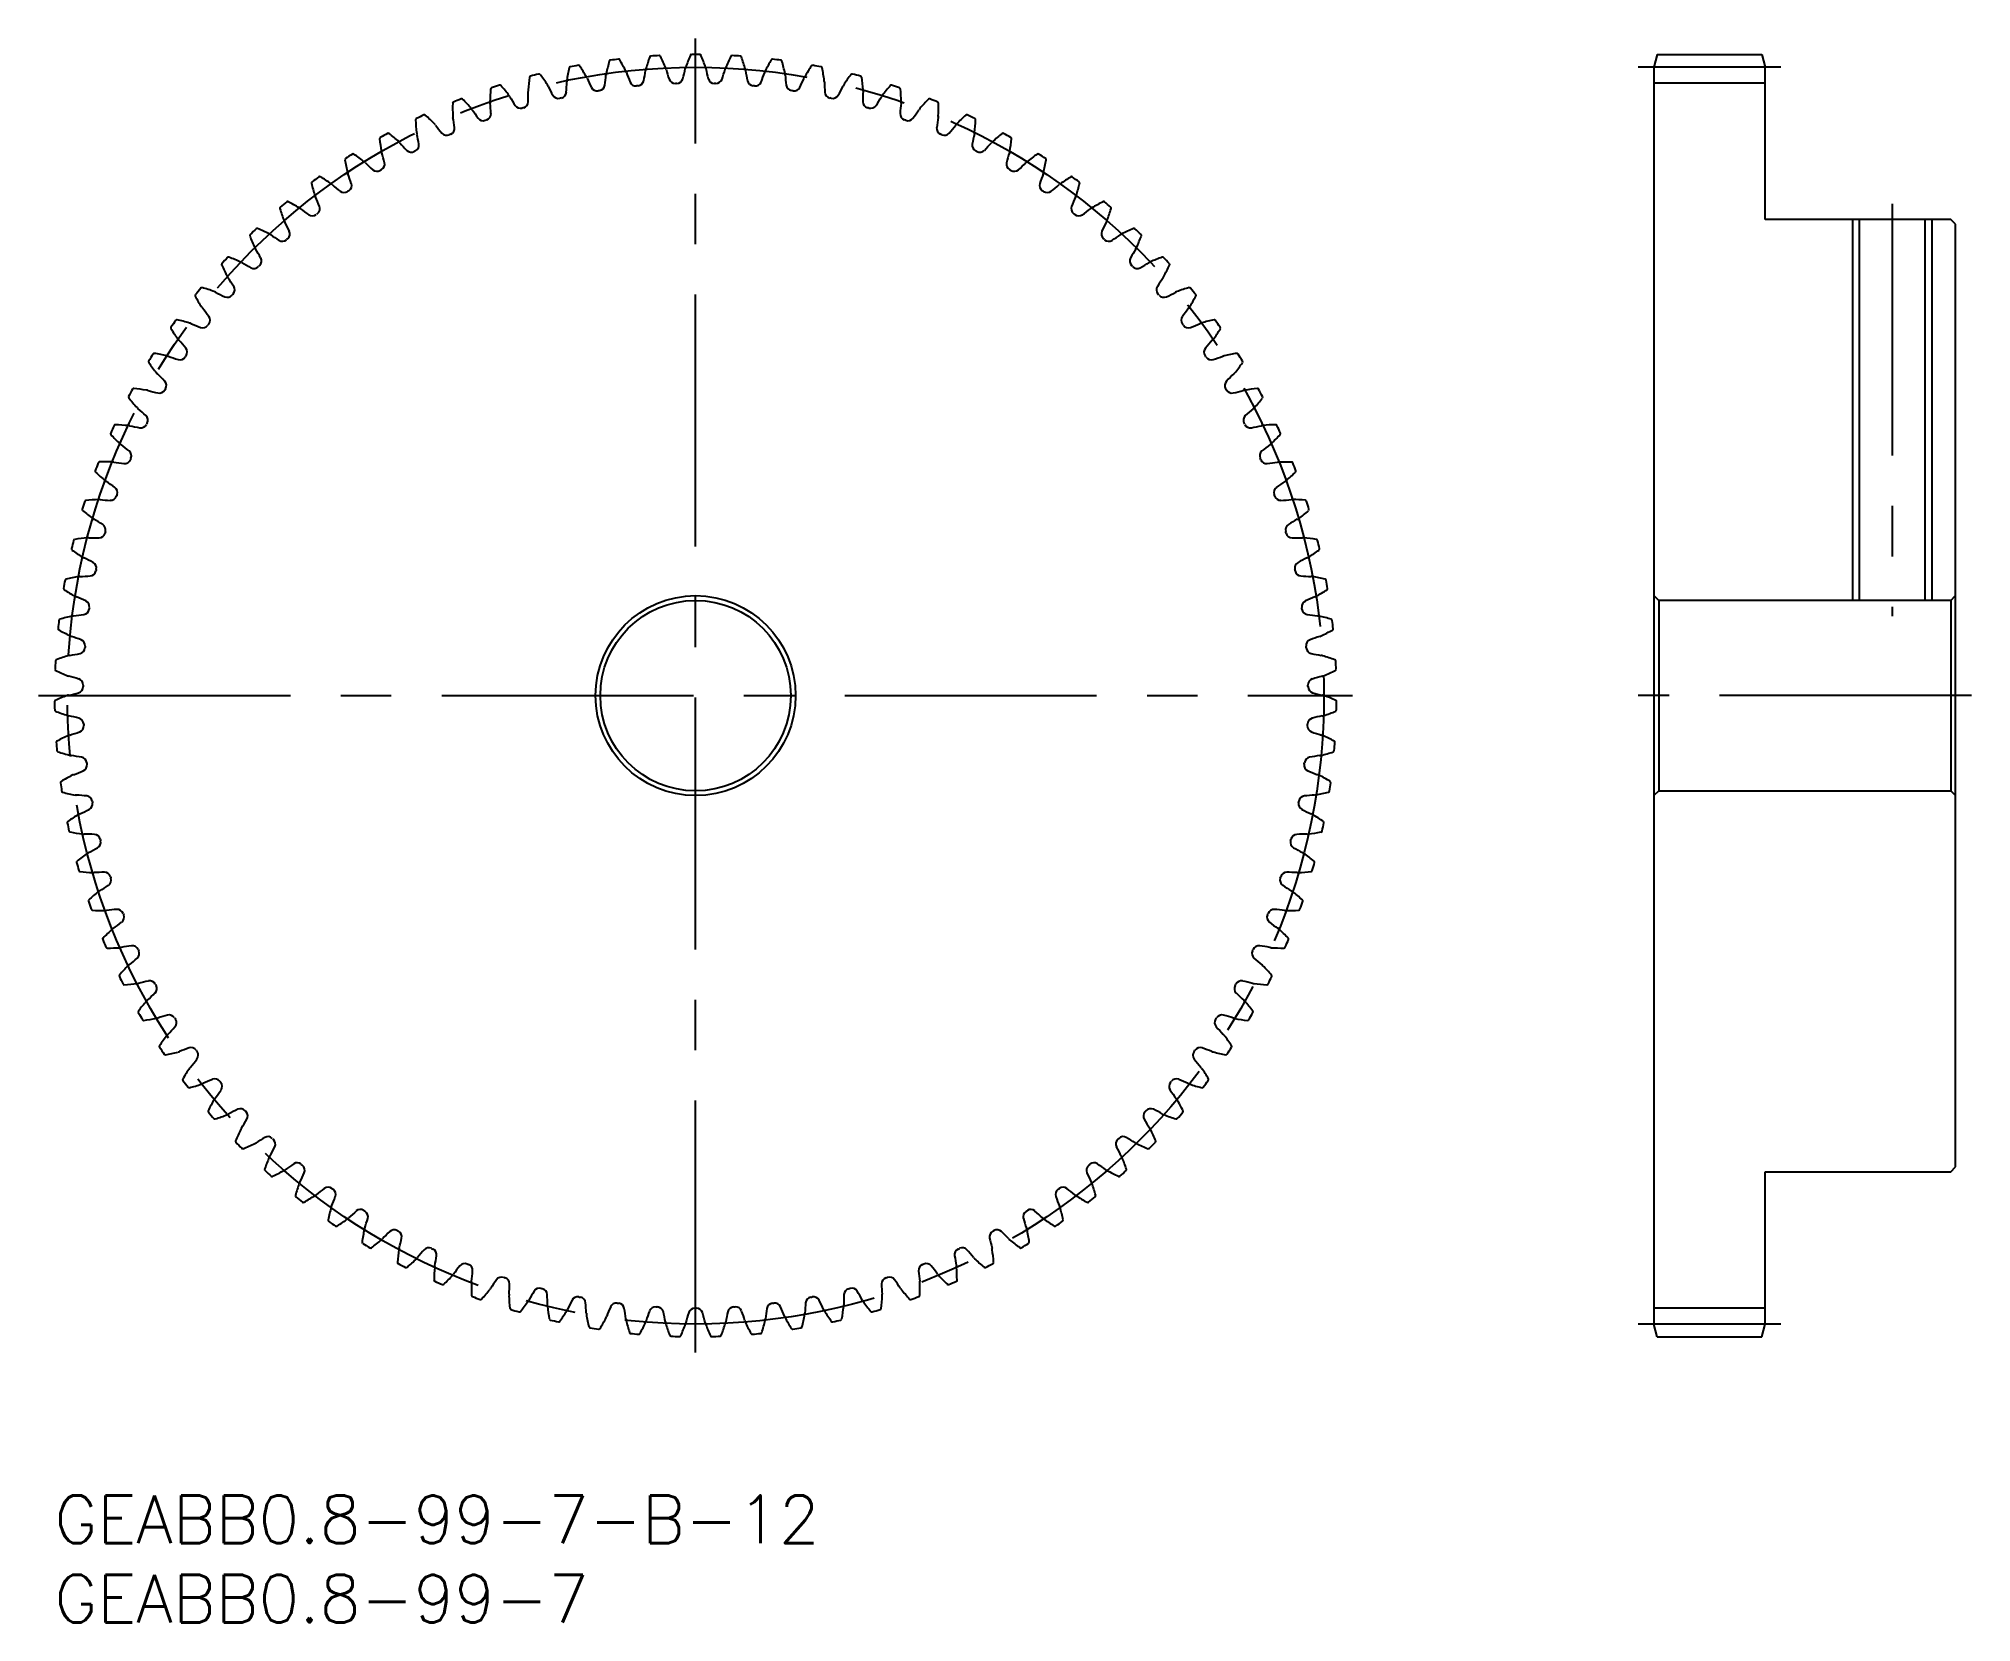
# Model space of a CAD drawing. Extents: x -1 to 121, y -8 to 92.
import ezdxf

# ---------------------------------------------------------------- set-up
doc = ezdxf.new("R2010")
doc.units = 0
doc.header["$LTSCALE"] = 0.5
doc.linetypes.add('CENTER', pattern=[50.8, 31.75, -6.35, 6.35, -6.35])
for name, color, linetype in [('MSM_CENTER', 1, 'CENTER'), ('MSM_CONTINUOUS', 7, 'CONTINUOUS'), ('MSM_NARROW', 5, 'CONTINUOUS'), ('MSM_PART_NUMBER', 7, 'CONTINUOUS')]:
    doc.layers.add(name, color=color, linetype=linetype)
doc.styles.get("Standard").update_dxf_attribs({"font": 'txt.shx', "height": 3, "bigfont": 'bigfont.shx'})

# ---------------------------------------------------------------- blocks, each defined once
blk = doc.blocks.new('*U2')
at = {"layer": 'MSM_PART_NUMBER'}
blk.add_text('GEABB0.8-99-7-B-12', height=3, dxfattribs=at).set_placement((0, -3))
blk = doc.blocks.new('*U3')
at = {"layer": 'MSM_PART_NUMBER'}
blk.add_text('GEABB0.8-99-7', height=3, dxfattribs=at).set_placement((0, -8))

msp = doc.modelspace()

# ---------------------------------------------------------------- linework, layer by layer
at = {"layer": 'MSM_CENTER'}
for p, q in [((40.4, 9), (40.4, 91.8)), ((108.8, 90), (99.8, 90)), ((115.8, 81.4), (115.8, 55.4)), ((-1, 50.4), (81.8, 50.4)), ((120.8, 50.4), (99.8, 50.4)), ((108.8, 10.8), (99.8, 10.8))]:
    msp.add_line(p, q, dxfattribs=at)
msp.add_circle((40.4, 50.4), 39.6, dxfattribs=at)
at = {"layer": 'MSM_CONTINUOUS'}
for p, q in [((101.01, 90.8), (100.8, 90)), ((101.01, 90.8), (107.59, 90.8)), ((107.59, 90.8), (107.8, 90)), ((100.8, 90), (100.8, 10.8)), ((107.8, 89), (100.8, 89)), ((107.8, 80.4), (107.8, 90)), ((119.5, 80.4), (107.8, 80.4)), ((113.73, 80.4), (113.73, 56.4)), ((117.87, 80.4), (117.87, 56.4)), ((119.8, 80.1), (119.5, 80.4)), ((119.8, 20.7), (119.8, 80.1)), ((100.8, 56.7), (101.1, 56.4)), ((101.1, 56.4), (101.1, 44.4)), ((119.5, 56.4), (101.1, 56.4)), ((119.5, 56.4), (119.8, 56.7)), ((119.5, 56.4), (119.5, 44.4)), ((101.1, 44.4), (100.8, 44.1)), ((101.1, 44.4), (119.5, 44.4)), ((119.8, 44.1), (119.5, 44.4)), ((107.8, 10.8), (107.8, 20.4)), ((107.8, 20.4), (119.5, 20.4)), ((119.5, 20.4), (119.8, 20.7)), ((107.8, 11.8), (100.8, 11.8)), ((101.01, 10), (100.8, 10.8)), ((101.01, 10), (107.59, 10)), ((107.59, 10), (107.8, 10.8))]:
    msp.add_line(p, q, dxfattribs=at)
for radius in [6.3, 6]:
    msp.add_circle((40.4, 50.4), radius, dxfattribs=at)
for centre, radius, start, end in [((46.88, 87.06), 12.37, 164.437, 168.1818), ((35.03, 90.36), 0.08, 97.6496, 164.437), ((40.4, 50.4), 40.4, 96.8958, 97.6496), ((35.56, 90.43), 0.08, 30.1085, 96.8958), ((24.92, 84.26), 12.37, 26.3636, 30.1085), ((49.19, 86.58), 12.37, 160.8006, 164.5455), ((37.58, 90.62), 0.08, 94.0133, 160.8006), ((40.4, 50.4), 40.4, 93.2595, 94.0133), ((38.11, 90.65), 0.08, 26.4721, 93.2595), ((27.1, 85.17), 12.38, 22.7273, 26.4721), ((51.47, 85.95), 12.37, 157.1642, 160.9091), ((40.13, 90.72), 0.08, 90.3769, 157.1643), ((40.4, 50.4), 40.4, 89.6231, 90.3769), ((40.67, 90.72), 0.08, 22.8358, 89.6231), ((29.33, 85.95), 12.38, 19.0909, 22.8358), ((53.7, 85.17), 12.38, 153.5279, 157.2727), ((42.69, 90.65), 0.08, 86.7405, 153.5278), ((40.4, 50.4), 40.4, 85.9867, 86.7405), ((43.22, 90.62), 0.08, 19.1994, 85.9868), ((31.61, 86.58), 12.37, 15.4545, 19.1994), ((55.88, 84.26), 12.38, 149.8915, 153.6364), ((45.24, 90.43), 0.08, 83.1042, 149.8914), ((40.4, 50.4), 40.4, 82.3504, 83.1042), ((45.77, 90.36), 0.08, 15.563, 82.3505), ((33.92, 87.06), 12.38, 11.8182, 15.563), ((42.18, 87.59), 12.37, 171.7097, 175.4545), ((30.02, 89.36), 0.08, 104.9224, 171.7097), ((40.4, 50.4), 40.4, 104.1685, 104.9224), ((30.53, 89.49), 0.08, 37.3812, 104.1686), ((20.76, 82.03), 12.38, 33.6364, 37.3812), ((22.38, 89.17), 9.9, 355.6626, 359.4297), ((32.95, 89.07), 0.665, 171.8181, 179.4296), ((44.54, 87.4), 12.38, 168.0733, 171.8182), ((32.51, 89.94), 0.08, 101.286, 168.0734), ((40.4, 50.4), 40.4, 100.5322, 101.286), ((33.03, 90.04), 0.08, 33.7449, 100.5322), ((22.81, 83.21), 12.37, 30, 33.7449), ((32.95, 89.07), 0.665, 22.3886, 30), ((42.72, 93.09), 9.9, 202.3885, 206.1556), ((24.88, 90.24), 9.9, 352.0263, 355.7933), ((35.42, 89.46), 0.665, 168.1818, 175.7933), ((35.42, 89.46), 0.665, 18.7522, 26.3637), ((45.42, 92.86), 9.9, 198.7522, 202.5192), ((36.64, 89.22), 0.4, 202.5192, 275.5273), ((36.74, 89.23), 0.4, 275.3818, 348.3899), ((27.44, 91.14), 9.9, 348.3899, 352.1569), ((37.9, 89.7), 0.665, 164.5454, 172.1569), ((37.9, 89.7), 0.665, 15.1158, 22.7273), ((48.1, 92.45), 9.9, 195.1158, 198.8828), ((39.11, 89.38), 0.4, 198.8828, 271.8909), ((40.4, 50.4), 38.6, 91.7454, 91.8909), ((39.21, 89.38), 0.4, 271.7454, 344.7535), ((30.05, 91.88), 9.9, 344.7535, 348.5206), ((40.4, 89.78), 0.665, 160.909, 168.5205), ((40.4, 89.78), 0.665, 11.4795, 19.091), ((50.75, 91.88), 9.9, 191.4794, 195.2465), ((41.59, 89.38), 0.4, 195.2465, 268.2546), ((40.4, 50.4), 38.6, 88.1091, 88.2546), ((41.69, 89.38), 0.4, 268.1091, 341.1171), ((32.7, 92.45), 9.9, 341.1172, 344.8842), ((42.9, 89.7), 0.665, 157.2727, 164.8842), ((42.9, 89.7), 0.665, 7.8431, 15.4546), ((53.36, 91.14), 9.9, 187.8431, 191.6101), ((44.06, 89.23), 0.4, 191.6101, 264.6182), ((44.16, 89.22), 0.4, 264.4727, 337.4808), ((35.38, 92.86), 9.9, 337.4808, 341.2478), ((45.38, 89.46), 0.665, 153.6363, 161.2478), ((45.38, 89.46), 0.665, 4.2067, 11.8182), ((55.92, 90.24), 9.9, 184.2067, 187.9737), ((38.08, 93.09), 9.9, 333.8444, 337.6115), ((47.85, 89.07), 0.665, 149.9999, 157.6114), ((57.99, 83.21), 12.37, 146.2551, 150), ((47.77, 90.04), 0.08, 79.4678, 146.2551), ((40.4, 50.4), 40.4, 78.714, 79.4678), ((48.29, 89.94), 0.08, 11.9267, 78.7141), ((36.26, 87.4), 12.38, 8.1818, 11.9267), ((47.85, 89.07), 0.665, 0.5704, 8.1819), ((58.42, 89.17), 9.9, 180.5703, 184.3374), ((60.04, 82.03), 12.38, 142.6188, 146.3636), ((50.27, 89.49), 0.08, 75.8315, 142.6187), ((40.4, 50.4), 40.4, 75.0776, 75.8315), ((50.78, 89.36), 0.08, 8.2903, 75.0777), ((38.62, 87.59), 12.38, 4.5455, 8.2903), ((25.17, 87.73), 0.08, 112.1951, 178.9824), ((37.46, 87.51), 12.37, 178.9824, 182.7273), ((40.4, 50.4), 40.4, 111.4413, 112.1951), ((25.66, 87.93), 0.08, 44.6539, 111.4413), ((16.91, 79.29), 12.38, 40.9091, 44.6539), ((39.82, 87.63), 12.38, 175.3461, 179.0909), ((28.11, 87.81), 0.665, 179.0909, 186.7024), ((17.62, 86.58), 9.9, 2.9353, 6.7024), ((27.57, 88.62), 0.08, 108.5587, 175.3461), ((40.4, 50.4), 40.4, 107.8049, 108.5587), ((28.07, 88.79), 0.08, 41.0176, 107.8049), ((18.79, 80.72), 12.38, 37.2727, 41.0176), ((28.11, 87.81), 0.665, 29.6613, 37.2728), ((37.29, 93.04), 9.9, 209.6612, 213.4283), ((29.46, 87.83), 0.4, 286.2909, 359.299), ((30.51, 88.52), 0.665, 175.4545, 183.066), ((19.96, 87.95), 9.9, 359.299, 3.066), ((30.51, 88.52), 0.665, 26.0249, 33.6364), ((40, 93.15), 9.9, 206.0249, 209.7919), ((31.76, 88.43), 0.4, 209.7919, 282.8), ((40.4, 50.4), 38.6, 102.6545, 102.8), ((31.86, 88.45), 0.4, 282.6545, 355.6626), ((34.19, 88.9), 0.4, 206.1555, 279.1637), ((40.4, 50.4), 38.6, 99.0182, 99.1637), ((34.29, 88.92), 0.4, 279.0182, 352.0263), ((40.4, 50.4), 38.6, 95.3818, 95.5273), ((40.4, 50.4), 38.6, 84.4727, 84.6182), ((46.51, 88.92), 0.4, 187.9737, 260.9818), ((40.4, 50.4), 38.6, 80.8363, 80.9818), ((46.61, 88.9), 0.4, 260.8363, 333.8445), ((48.94, 88.45), 0.4, 184.3373, 257.3455), ((40.4, 50.4), 38.6, 77.2, 77.3455), ((49.04, 88.43), 0.4, 257.2, 330.2081), ((40.8, 93.15), 9.9, 330.2081, 333.9751), ((50.29, 88.52), 0.665, 146.3636, 153.9751), ((60.84, 87.95), 9.9, 176.934, 180.701), ((51.34, 87.83), 0.4, 180.701, 253.7091), ((50.29, 88.52), 0.665, 356.934, 4.5455), ((43.51, 93.04), 9.9, 326.5717, 330.3388), ((52.69, 87.81), 0.665, 142.7272, 150.3387), ((62.01, 80.72), 12.37, 138.9824, 142.7273), ((52.73, 88.79), 0.08, 72.1951, 138.9824), ((40.4, 50.4), 40.4, 71.4413, 72.1951), ((53.23, 88.62), 0.08, 4.6539, 71.4414), ((63.18, 86.58), 9.9, 173.2976, 177.0647), ((40.98, 87.63), 12.38, 0.9091, 4.6539), ((52.69, 87.81), 0.665, 353.2976, 0.9092), ((63.89, 79.29), 12.38, 135.3461, 139.0909), ((55.14, 87.93), 0.08, 68.5587, 135.3461), ((40.4, 50.4), 40.4, 67.8049, 68.5587), ((55.63, 87.73), 0.08, 1.0178, 67.805), ((43.34, 87.51), 12.37, 357.2727, 1.0176), ((22.83, 86.69), 0.08, 115.8315, 182.6188), ((35.11, 87.25), 12.37, 182.6188, 186.3636), ((40.4, 50.4), 40.4, 115.0776, 115.8315), ((23.31, 86.92), 0.08, 48.2903, 115.0777), ((15.13, 77.74), 12.38, 44.5455, 48.2903), ((25.76, 86.96), 0.665, 182.7272, 190.3387), ((15.37, 85.06), 9.9, 6.5717, 10.3388), ((25.76, 86.96), 0.665, 33.2976, 40.9091), ((34.6, 92.76), 9.9, 213.2976, 217.0647), ((27.01, 87.03), 0.4, 217.0646, 290.0728), ((40.4, 50.4), 38.6, 109.9272, 110.0728), ((27.11, 87.06), 0.4, 289.9272, 2.9354), ((29.36, 87.81), 0.4, 213.4283, 286.4364), ((40.4, 50.4), 38.6, 106.2909, 106.4364), ((40.4, 50.4), 38.6, 73.5636, 73.7091), ((51.44, 87.81), 0.4, 253.5636, 326.5717), ((53.69, 87.06), 0.4, 177.0647, 250.0728), ((40.4, 50.4), 38.6, 69.9272, 70.0728), ((53.79, 87.03), 0.4, 249.9272, 322.9354), ((46.2, 92.76), 9.9, 322.9353, 326.7024), ((55.04, 86.96), 0.665, 139.0908, 146.7024), ((65.43, 85.06), 9.9, 169.6612, 173.4283), ((55.04, 86.96), 0.665, 349.6613, 357.2728), ((65.67, 77.74), 12.38, 131.7097, 135.4545), ((57.49, 86.92), 0.08, 64.9224, 131.7096), ((40.4, 50.4), 40.4, 64.1685, 64.9224), ((45.69, 87.25), 12.37, 353.6364, 357.3812), ((57.97, 86.69), 0.08, 357.3812, 64.1687), ((20.57, 85.5), 0.08, 119.4678, 186.2552), ((32.79, 86.84), 12.38, 186.2551, 190), ((40.4, 50.4), 40.4, 118.714, 119.4678), ((21.03, 85.76), 0.08, 51.9267, 118.714), ((13.45, 76.08), 12.38, 48.1818, 51.9267), ((21.25, 84.81), 0.665, 40.5704, 48.1819), ((23.48, 85.96), 0.665, 186.3636, 193.9751), ((13.22, 83.4), 9.9, 10.2081, 13.9751), ((23.48, 85.96), 0.665, 36.934, 44.5455), ((31.92, 92.3), 9.9, 216.934, 220.701), ((24.72, 86.11), 0.4, 220.701, 293.7091), ((40.4, 50.4), 38.6, 113.5636, 113.7091), ((24.81, 86.15), 0.4, 293.5636, 6.5717), ((55.99, 86.15), 0.4, 173.4283, 246.4364), ((40.4, 50.4), 38.6, 66.2909, 66.4364), ((56.08, 86.11), 0.4, 246.2909, 319.299), ((48.88, 92.3), 9.9, 319.299, 323.066), ((57.32, 85.96), 0.665, 135.4545, 143.066), ((67.58, 83.4), 9.9, 166.0249, 169.7919), ((57.32, 85.96), 0.665, 346.0249, 353.6364), ((59.55, 84.81), 0.665, 131.8181, 139.4296), ((67.35, 76.08), 12.37, 128.0733, 131.8182), ((59.77, 85.76), 0.08, 61.286, 128.0734), ((40.4, 50.4), 40.4, 60.5322, 61.286), ((48.01, 86.84), 12.38, 350, 353.7449), ((60.23, 85.5), 0.08, 353.745, 60.5323), ((18.38, 84.18), 0.08, 123.1042, 189.8915), ((30.49, 86.29), 12.37, 189.8915, 193.6364), ((40.4, 50.4), 40.4, 122.3504, 123.1042), ((18.82, 84.46), 0.08, 55.563, 122.3504), ((11.87, 74.32), 12.37, 51.8182, 55.563), ((19.11, 83.53), 0.665, 44.2067, 51.8182), ((21.25, 84.81), 0.665, 190, 197.6114), ((11.19, 81.61), 9.9, 13.8444, 17.6115), ((29.28, 91.68), 9.9, 220.5703, 224.3374), ((22.49, 85.04), 0.4, 224.3374, 297.3455), ((40.4, 50.4), 38.6, 117.2, 117.3455), ((22.57, 85.09), 0.4, 297.2, 10.2081), ((58.23, 85.09), 0.4, 169.7919, 242.8), ((40.4, 50.4), 38.6, 62.6545, 62.8), ((58.31, 85.04), 0.4, 242.6545, 315.6627), ((51.52, 91.68), 9.9, 315.6626, 319.4297), ((69.61, 81.61), 9.9, 162.3885, 166.1556), ((59.55, 84.81), 0.665, 342.3886, 350.0001), ((61.69, 83.53), 0.665, 128.1817, 135.7933), ((68.93, 74.32), 12.37, 124.437, 128.1818), ((61.98, 84.46), 0.08, 57.6496, 124.437), ((40.4, 50.4), 40.4, 56.8958, 57.6496), ((50.31, 86.29), 12.37, 346.3636, 350.1085), ((62.42, 84.18), 0.08, 350.1085, 56.8959), ((40.4, 50.4), 40.4, 125.9867, 126.7405), ((16.71, 83.03), 0.08, 59.1994, 125.9868), ((10.41, 72.46), 12.38, 55.4545, 59.1994), ((19.11, 83.53), 0.665, 193.6363, 201.2478), ((9.26, 79.7), 9.9, 17.4808, 21.2478), ((26.68, 90.89), 9.9, 224.2067, 227.9737), ((20.32, 83.84), 0.4, 227.9738, 300.9818), ((40.4, 50.4), 38.6, 120.8363, 120.9818), ((20.41, 83.89), 0.4, 300.8363, 13.8444), ((60.39, 83.89), 0.4, 166.1555, 239.1637), ((40.4, 50.4), 38.6, 59.0182, 59.1637), ((60.48, 83.84), 0.4, 239.0182, 312.0263), ((54.12, 90.89), 9.9, 312.0263, 315.7933), ((71.54, 79.7), 9.9, 158.7522, 162.5192), ((61.69, 83.53), 0.665, 338.7522, 346.3637), ((70.39, 72.46), 12.37, 120.8006, 124.5455), ((64.09, 83.03), 0.08, 54.0133, 120.8007), ((40.4, 50.4), 40.4, 53.2595, 54.0133), ((16.28, 82.71), 0.08, 126.7405, 193.5279), ((28.23, 85.59), 12.38, 193.5279, 197.2727), ((17.05, 82.11), 0.665, 197.2727, 204.8842), ((7.47, 77.66), 9.9, 21.1172, 24.8842), ((17.05, 82.11), 0.665, 47.8431, 55.4546), ((24.14, 89.94), 9.9, 227.8431, 231.6101), ((18.24, 82.5), 0.4, 231.6101, 304.6182), ((40.4, 50.4), 38.6, 124.4727, 124.6182), ((18.33, 82.55), 0.4, 304.4727, 17.4808), ((62.47, 82.55), 0.4, 162.5192, 235.5273), ((40.4, 50.4), 38.6, 55.3818, 55.5273), ((62.56, 82.5), 0.4, 235.3818, 308.3899), ((56.66, 89.94), 9.9, 308.3899, 312.1569), ((63.75, 82.11), 0.665, 124.5454, 132.1569), ((73.33, 77.66), 9.9, 155.1158, 158.8828), ((63.75, 82.11), 0.665, 335.1158, 342.7273), ((52.57, 85.59), 12.38, 342.7273, 346.4721), ((64.52, 82.71), 0.08, 346.4721, 53.2596), ((14.28, 81.12), 0.08, 130.3774, 197.1643), ((26.03, 84.74), 12.38, 197.1642, 200.9091), ((40.4, 50.4), 40.4, 129.6231, 130.3769), ((14.69, 81.46), 0.08, 62.8358, 129.6231), ((9.07, 70.52), 12.37, 59.0909, 62.8358), ((15.09, 80.56), 0.665, 51.4795, 59.091), ((21.67, 88.83), 9.9, 231.4794, 235.2465), ((16.25, 81.03), 0.4, 235.2465, 308.2546), ((40.4, 50.4), 38.6, 128.1091, 128.2546), ((16.33, 81.09), 0.4, 308.1091, 21.1172), ((64.47, 81.09), 0.4, 158.8828, 231.8909), ((40.4, 50.4), 38.6, 51.7454, 51.8909), ((64.55, 81.03), 0.4, 231.7454, 304.7536), ((59.13, 88.83), 9.9, 304.7535, 308.5206), ((65.71, 80.56), 0.665, 120.909, 128.5205), ((71.73, 70.52), 12.37, 117.1642, 120.9091), ((66.11, 81.46), 0.08, 50.3769, 117.1643), ((40.4, 50.4), 40.4, 49.6231, 50.3769), ((54.77, 84.74), 12.37, 339.0909, 342.8358), ((66.52, 81.12), 0.08, 342.8358, 49.6232), ((12.38, 79.4), 0.08, 134.0138, 200.8006), ((23.88, 83.76), 12.38, 200.8006, 204.5455), ((40.4, 50.4), 40.4, 133.2595, 134.0133), ((12.77, 79.76), 0.08, 66.4721, 133.2595), ((7.86, 68.49), 12.38, 62.7273, 66.4721), ((13.23, 78.9), 0.665, 55.1158, 62.7273), ((19.27, 87.57), 9.9, 235.1158, 238.8828), ((15.09, 80.56), 0.665, 200.909, 208.5205), ((5.81, 75.52), 9.9, 24.7535, 28.5206), ((40.4, 50.4), 38.6, 131.7454, 131.8909), ((14.43, 79.5), 0.4, 311.7454, 24.7536), ((66.37, 79.5), 0.4, 155.2464, 228.2546), ((74.99, 75.52), 9.9, 151.4794, 155.2465), ((40.4, 50.4), 38.6, 48.1091, 48.2546), ((65.71, 80.56), 0.665, 331.4795, 339.091), ((61.53, 87.57), 9.9, 301.1172, 304.8842), ((67.57, 78.9), 0.665, 117.2727, 124.8842), ((72.94, 68.49), 12.38, 113.5279, 117.2727), ((68.03, 79.76), 0.08, 46.7405, 113.5279), ((40.4, 50.4), 40.4, 45.9867, 46.7405), ((56.92, 83.76), 12.38, 335.4545, 339.1994), ((68.42, 79.4), 0.08, 339.1994, 45.9868), ((40.4, 50.4), 40.4, 136.8958, 137.6496), ((10.96, 77.95), 0.08, 70.1085, 136.8959), ((6.78, 66.39), 12.37, 66.3636, 70.1085), ((13.23, 78.9), 0.665, 204.5454, 212.1569), ((4.28, 73.28), 9.9, 28.3899, 32.1569), ((12.64, 77.79), 0.4, 315.3818, 28.3899), ((14.36, 79.43), 0.4, 238.8828, 311.8909), ((66.44, 79.43), 0.4, 228.1091, 301.1172), ((68.16, 77.79), 0.4, 151.6101, 224.6182), ((76.52, 73.28), 9.9, 147.8431, 151.6101), ((67.57, 78.9), 0.665, 327.8431, 335.4546), ((74.02, 66.39), 12.38, 109.8915, 113.6364), ((69.84, 77.95), 0.08, 43.1042, 109.8916), ((40.4, 50.4), 40.4, 42.3504, 43.1042), ((10.6, 77.56), 0.08, 137.6501, 204.437), ((21.8, 82.65), 12.37, 204.437, 208.1818), ((11.47, 77.12), 0.665, 208.1818, 215.7933), ((11.47, 77.12), 0.665, 58.7522, 66.3637), ((16.95, 86.15), 9.9, 238.7522, 242.5192), ((12.57, 77.72), 0.4, 242.5192, 315.5273), ((40.4, 50.4), 38.6, 135.3818, 135.5273), ((40.4, 50.4), 38.6, 44.4727, 44.6182), ((68.23, 77.72), 0.4, 224.4727, 297.4808), ((63.85, 86.15), 9.9, 297.4808, 301.2478), ((69.33, 77.12), 0.665, 113.6363, 121.2478), ((69.33, 77.12), 0.665, 324.2067, 331.8182), ((59, 82.65), 12.37, 331.8182, 335.563), ((70.2, 77.56), 0.08, 335.563, 42.3505), ((8.94, 75.62), 0.08, 141.2865, 208.0734), ((19.79, 81.4), 12.38, 208.0733, 211.8182), ((40.4, 50.4), 40.4, 140.5322, 141.286), ((9.27, 76.03), 0.08, 73.7449, 140.5322), ((5.83, 64.23), 12.38, 70, 73.7449), ((9.84, 75.23), 0.665, 62.3886, 70), ((14.73, 84.59), 9.9, 242.3885, 246.1556), ((10.89, 75.9), 0.4, 246.1556, 319.1637), ((2.9, 70.94), 9.9, 32.0263, 35.7933), ((40.4, 50.4), 38.6, 139.0182, 139.1637), ((10.96, 75.98), 0.4, 319.0182, 32.0263), ((69.84, 75.98), 0.4, 147.9737, 220.9818), ((77.9, 70.94), 9.9, 144.2067, 147.9737), ((40.4, 50.4), 38.6, 40.8363, 40.9818), ((69.91, 75.9), 0.4, 220.8363, 293.8445), ((66.07, 84.59), 9.9, 293.8444, 297.6115), ((70.96, 75.23), 0.665, 109.9999, 117.6114), ((74.97, 64.23), 12.38, 106.2551, 110), ((71.53, 76.03), 0.08, 39.4683, 106.2552), ((61.01, 81.4), 12.37, 328.1818, 331.9267), ((40.4, 50.4), 40.4, 38.714, 39.4678), ((71.86, 75.62), 0.08, 331.9267, 38.7141), ((9.84, 75.23), 0.665, 211.8181, 219.4296), ((1.68, 68.52), 9.9, 35.6626, 39.4297), ((79.12, 68.52), 9.9, 140.5703, 144.3374), ((70.96, 75.23), 0.665, 320.5704, 328.1819), ((7.4, 73.57), 0.08, 144.9229, 211.7097), ((40.4, 50.4), 40.4, 144.1685, 144.9224), ((17.86, 80.03), 12.37, 211.7097, 215.4545), ((7.71, 74), 0.08, 77.3812, 144.1686), ((5.02, 62.01), 12.37, 73.6364, 77.3812), ((8.32, 73.24), 0.665, 66.0249, 73.6364), ((12.62, 82.89), 9.9, 246.0249, 249.7919), ((9.34, 73.98), 0.4, 249.792, 322.8), ((40.4, 50.4), 38.6, 142.6545, 142.8), ((9.4, 74.06), 0.4, 322.6545, 35.6626), ((71.4, 74.06), 0.4, 144.3374, 217.3455), ((40.4, 50.4), 38.6, 37.2, 37.3455), ((71.46, 73.98), 0.4, 217.2, 290.2081), ((68.18, 82.89), 9.9, 290.2081, 293.9751), ((72.48, 73.24), 0.665, 106.3636, 113.9751), ((75.78, 62.01), 12.38, 102.6188, 106.3636), ((62.94, 80.03), 12.38, 324.5455, 328.2903), ((73.09, 74), 0.08, 35.8315, 102.6188), ((40.4, 50.4), 40.4, 35.0776, 35.8315), ((73.4, 73.57), 0.08, 328.2905, 35.0777), ((40.4, 50.4), 40.4, 147.8049, 148.5587), ((6.28, 71.88), 0.08, 81.0176, 147.805), ((4.36, 59.74), 12.38, 77.2727, 81.0176), ((8.32, 73.24), 0.665, 215.4545, 223.066), ((0.61, 66.03), 9.9, 39.299, 43.066), ((7.96, 72.04), 0.4, 326.2909, 39.299), ((72.84, 72.04), 0.4, 140.701, 213.7091), ((80.19, 66.03), 9.9, 136.934, 140.701), ((72.48, 73.24), 0.665, 316.934, 324.5455), ((76.44, 59.74), 12.38, 98.9824, 102.7273), ((74.52, 71.88), 0.08, 32.1951, 98.9825), ((40.4, 50.4), 40.4, 31.4413, 32.1951), ((6, 71.43), 0.08, 148.5587, 215.3461), ((16.03, 78.54), 12.37, 215.3461, 219.0909), ((6.94, 71.16), 0.665, 219.0908, 226.7024), ((-0.31, 63.47), 9.9, 42.9353, 46.7024), ((6.94, 71.16), 0.665, 69.6613, 77.2728), ((10.61, 81.07), 9.9, 249.6612, 253.4283), ((7.9, 71.96), 0.4, 253.4283, 326.4364), ((40.4, 50.4), 38.6, 146.2909, 146.4364), ((40.4, 50.4), 38.6, 33.5636, 33.7091), ((72.9, 71.96), 0.4, 213.5636, 286.5717), ((70.19, 81.07), 9.9, 286.5717, 290.3388), ((73.86, 71.16), 0.665, 102.7272, 110.3387), ((81.11, 63.47), 9.9, 133.2976, 137.0647), ((73.86, 71.16), 0.665, 313.2976, 320.9092), ((64.77, 78.54), 12.38, 320.9091, 324.6539), ((74.8, 71.43), 0.08, 324.6539, 31.4414), ((40.4, 50.4), 40.4, 151.4413, 152.1951), ((4.99, 69.68), 0.08, 84.6539, 151.4413), ((3.84, 57.43), 12.37, 80.9091, 84.6539), ((5.69, 69), 0.665, 73.2976, 80.9091), ((8.73, 79.12), 9.9, 253.2976, 257.0647), ((6.6, 69.86), 0.4, 257.0647, 330.0728), ((6.65, 69.94), 0.4, 329.9272, 42.9354), ((40.4, 50.4), 38.6, 149.9272, 150.0728), ((74.15, 69.94), 0.4, 137.0646, 210.0728), ((40.4, 50.4), 38.6, 29.9272, 30.0728), ((74.2, 69.86), 0.4, 209.9272, 282.9354), ((72.07, 79.12), 9.9, 282.9353, 286.7024), ((75.11, 69), 0.665, 99.0908, 106.7024), ((76.96, 57.43), 12.37, 95.3461, 99.0909), ((75.81, 69.68), 0.08, 28.5592, 95.3461), ((40.4, 50.4), 40.4, 27.8049, 28.5587), ((4.74, 69.21), 0.08, 152.1951, 218.9825), ((14.29, 76.94), 12.37, 218.9824, 222.7273), ((5.69, 69), 0.665, 222.7272, 230.3387), ((-1.05, 60.86), 9.9, 46.5717, 50.3388), ((81.85, 60.86), 9.9, 129.6612, 133.4283), ((75.11, 69), 0.665, 309.6613, 317.2728), ((66.51, 76.94), 12.38, 317.2727, 321.0176), ((76.06, 69.21), 0.08, 321.0176, 27.805), ((40.4, 50.4), 40.4, 155.0776, 155.8315), ((3.83, 67.39), 0.08, 88.2903, 155.0777), ((3.47, 55.1), 12.37, 84.5455, 88.2903), ((4.58, 66.76), 0.665, 76.934, 84.5455), ((6.97, 77.05), 9.9, 256.934, 260.701), ((5.43, 67.67), 0.4, 260.701, 333.7091), ((5.48, 67.76), 0.4, 333.5636, 46.5717), ((40.4, 50.4), 38.6, 153.5636, 153.7091), ((75.32, 67.76), 0.4, 133.4283, 206.4364), ((40.4, 50.4), 38.6, 26.2909, 26.4364), ((75.37, 67.67), 0.4, 206.2909, 279.299), ((73.83, 77.05), 9.9, 279.299, 283.066), ((76.22, 66.76), 0.665, 95.4545, 103.066), ((77.33, 55.1), 12.38, 91.7097, 95.4545), ((76.97, 67.39), 0.08, 24.9229, 91.7097), ((40.4, 50.4), 40.4, 24.1685, 24.9224), ((3.61, 66.91), 0.08, 155.8319, 222.6188), ((12.66, 75.23), 12.38, 222.6188, 226.3636), ((4.58, 66.76), 0.665, 226.3636, 233.9751), ((-1.63, 58.21), 9.9, 50.2081, 53.9751), ((4.45, 65.51), 0.4, 337.2, 50.2081), ((76.35, 65.51), 0.4, 129.7919, 202.8), ((82.43, 58.21), 9.9, 126.0249, 129.7919), ((76.22, 66.76), 0.665, 306.0249, 313.6364), ((68.14, 75.23), 12.37, 313.6364, 317.3812), ((77.19, 66.91), 0.08, 317.3812, 24.1686), ((2.64, 64.54), 0.08, 159.4683, 226.2552), ((40.4, 50.4), 40.4, 158.714, 159.4678), ((2.83, 65.04), 0.08, 91.9267, 158.7141), ((3.24, 52.75), 12.38, 88.1818, 91.9267), ((3.62, 64.45), 0.665, 80.5704, 88.1819), ((5.35, 74.88), 9.9, 260.5703, 264.3374), ((4.41, 65.42), 0.4, 264.3374, 337.3455), ((40.4, 50.4), 38.6, 157.2, 157.3455), ((40.4, 50.4), 38.6, 22.6545, 22.8), ((76.39, 65.42), 0.4, 202.6545, 275.6626), ((75.45, 74.88), 9.9, 275.6626, 279.4297), ((77.18, 64.45), 0.665, 91.8181, 99.4296), ((77.56, 52.75), 12.37, 88.0733, 91.8182), ((77.97, 65.04), 0.08, 21.2865, 88.0734), ((40.4, 50.4), 40.4, 20.5322, 21.286), ((78.16, 64.54), 0.08, 313.7449, 20.5323), ((11.14, 73.42), 12.37, 226.2551, 230), ((3.62, 64.45), 0.665, 229.9999, 237.6114), ((-2.04, 55.53), 9.9, 53.8444, 57.6115), ((3.56, 63.2), 0.4, 340.8363, 53.8445), ((77.24, 63.2), 0.4, 126.1555, 199.1637), ((82.84, 55.53), 9.9, 122.3885, 126.1556), ((77.18, 64.45), 0.665, 302.3886, 310.0001), ((69.66, 73.42), 12.37, 310, 313.7449), ((40.4, 50.4), 40.4, 162.3504, 163.1042), ((1.82, 62.12), 0.08, 163.1047, 229.8915), ((1.98, 62.62), 0.08, 95.563, 162.3504), ((3.17, 50.39), 12.37, 91.8182, 95.563), ((2.8, 62.09), 0.665, 84.2067, 91.8182), ((3.86, 72.6), 9.9, 264.2067, 267.9737), ((3.53, 63.11), 0.4, 267.9738, 340.9818), ((40.4, 50.4), 38.6, 160.8363, 160.9818), ((40.4, 50.4), 38.6, 19.0182, 19.1637), ((77.27, 63.11), 0.4, 199.0182, 272.0263), ((76.94, 72.6), 9.9, 272.0263, 275.7933), ((78, 62.09), 0.665, 88.1818, 95.7933), ((77.63, 50.39), 12.38, 84.437, 88.1818), ((78.82, 62.62), 0.08, 17.6501, 84.437), ((40.4, 50.4), 40.4, 16.8958, 17.6496), ((78.98, 62.12), 0.08, 310.1085, 16.8959), ((9.74, 71.52), 12.37, 229.8915, 233.6364), ((2.8, 62.09), 0.665, 233.6363, 241.2478), ((-2.28, 52.83), 9.9, 57.4808, 61.2478), ((2.82, 60.84), 0.4, 344.4727, 57.4808), ((77.98, 60.84), 0.4, 122.5192, 195.5273), ((83.08, 52.83), 9.9, 118.7522, 122.5192), ((78, 62.09), 0.665, 298.7522, 306.3637), ((71.06, 71.52), 12.38, 306.3636, 310.1085), ((40.4, 50.4), 40.4, 165.9867, 166.7406), ((1.28, 60.16), 0.08, 99.1994, 165.9868), ((3.25, 48.03), 12.37, 95.4545, 99.1994), ((2.13, 59.68), 0.665, 87.8431, 95.4546), ((2.53, 70.24), 9.9, 267.8431, 271.6101), ((2.8, 60.74), 0.4, 271.6101, 344.6182), ((40.4, 50.4), 38.6, 164.4727, 164.6182), ((40.4, 50.4), 38.6, 15.3818, 15.5273), ((78, 60.74), 0.4, 195.3818, 268.3899), ((78.27, 70.24), 9.9, 268.3899, 272.1569), ((78.67, 59.68), 0.665, 84.5454, 92.1569), ((77.55, 48.03), 12.37, 80.8006, 84.5455), ((79.52, 60.16), 0.08, 14.0133, 80.8006), ((40.4, 50.4), 40.4, 13.2595, 14.0133), ((1.15, 59.65), 0.08, 166.741, 233.5279), ((8.46, 69.53), 12.38, 233.5279, 237.2727), ((2.13, 59.68), 0.665, 237.2727, 244.8842), ((-2.35, 50.12), 9.9, 61.1172, 64.8842), ((2.24, 58.44), 0.4, 348.1091, 61.1172), ((78.56, 58.44), 0.4, 118.8828, 191.8909), ((83.15, 50.12), 9.9, 115.1158, 118.8828), ((78.67, 59.68), 0.665, 295.1158, 302.7273), ((72.34, 69.53), 12.38, 302.7273, 306.4721), ((79.65, 59.65), 0.08, 306.4721, 13.2596), ((40.4, 50.4), 40.4, 169.6231, 170.3769), ((0.74, 57.66), 0.08, 102.8358, 169.6231), ((3.47, 45.67), 12.38, 99.0909, 102.8358), ((1.62, 57.24), 0.665, 91.4795, 99.091), ((1.35, 67.8), 9.9, 271.4794, 275.2465), ((2.22, 58.34), 0.4, 275.2465, 348.2546), ((40.4, 50.4), 38.6, 168.1091, 168.2546), ((40.4, 50.4), 38.6, 11.7454, 11.8909), ((78.58, 58.34), 0.4, 191.7454, 264.7536), ((79.45, 67.8), 9.9, 264.7535, 268.5206), ((79.18, 57.24), 0.665, 80.909, 88.5205), ((77.33, 45.67), 12.38, 77.1642, 80.9091), ((80.06, 57.66), 0.08, 10.3769, 77.1643), ((40.4, 50.4), 40.4, 9.6231, 10.3769), ((0.65, 57.14), 0.08, 170.3774, 237.1643), ((7.31, 67.47), 12.37, 237.1642, 240.9091), ((1.62, 57.24), 0.665, 240.909, 248.5205), ((-2.25, 47.41), 9.9, 64.7535, 68.5206), ((1.8, 56), 0.4, 351.7454, 64.7536), ((79, 56), 0.4, 115.2464, 188.2546), ((83.05, 47.41), 9.9, 111.4794, 115.2465), ((79.18, 57.24), 0.665, 291.4795, 299.091), ((73.49, 67.47), 12.37, 299.0909, 302.8358), ((80.15, 57.14), 0.08, 302.8358, 9.6232), ((40.4, 50.4), 40.4, 173.2595, 174.0133), ((0.36, 55.13), 0.08, 106.4721, 173.2595), ((3.84, 43.34), 12.38, 102.7273, 106.4721), ((1.27, 54.76), 0.665, 95.1158, 102.7273), ((0.32, 65.29), 9.9, 275.1158, 278.8828), ((1.79, 55.9), 0.4, 278.8829, 351.8909), ((40.4, 50.4), 38.6, 171.7454, 171.8909), ((40.4, 50.4), 38.6, 8.1091, 8.2546), ((79.01, 55.9), 0.4, 188.1091, 261.1172), ((80.48, 65.29), 9.9, 261.1172, 264.8842), ((79.53, 54.76), 0.665, 77.2727, 84.8842), ((76.96, 43.34), 12.38, 73.5279, 77.2727), ((80.44, 55.13), 0.08, 6.741, 73.5279), ((40.4, 50.4), 40.4, 5.9867, 6.7406), ((0.3, 54.61), 0.08, 174.0138, 240.8006), ((6.3, 65.34), 12.37, 240.8006, 244.5455), ((1.27, 54.76), 0.665, 244.5454, 252.1569), ((-1.97, 44.71), 9.9, 68.3899, 72.1569), ((1.53, 53.54), 0.4, 355.3818, 68.3899), ((79.27, 53.54), 0.4, 111.6101, 184.6182), ((82.77, 44.71), 9.9, 107.8431, 111.6101), ((79.53, 54.76), 0.665, 287.8431, 295.4546), ((74.5, 65.34), 12.38, 295.4545, 299.1994), ((80.5, 54.61), 0.08, 299.1994, 5.9868), ((40.4, 50.4), 40.4, 176.8958, 177.6496), ((0.14, 52.58), 0.08, 110.1085, 176.8959), ((4.37, 41.04), 12.38, 106.3636, 110.1085), ((1.07, 52.27), 0.665, 98.7522, 106.3637), ((-0.54, 62.72), 9.9, 278.7522, 282.5192), ((1.52, 53.44), 0.4, 282.5192, 355.5273), ((40.4, 50.4), 38.6, 175.3818, 175.5273), ((40.4, 50.4), 38.6, 4.4727, 4.6182), ((79.28, 53.44), 0.4, 184.4727, 257.4808), ((81.34, 62.72), 9.9, 257.4808, 261.2478), ((79.73, 52.27), 0.665, 73.6363, 81.2478), ((76.43, 41.04), 12.37, 69.8915, 73.6364), ((80.66, 52.58), 0.08, 3.1042, 69.8916), ((40.4, 50.4), 40.4, 2.3504, 3.1042), ((0.11, 52.05), 0.08, 177.6501, 244.437), ((5.42, 63.14), 12.37, 244.437, 248.1818), ((1.07, 52.27), 0.665, 248.1818, 255.7933), ((-1.53, 42.03), 9.9, 72.0263, 75.7933), ((1.41, 51.07), 0.4, 359.0182, 72.0263), ((79.39, 51.07), 0.4, 107.9738, 180.9818), ((82.33, 42.03), 9.9, 104.2067, 107.9737), ((79.73, 52.27), 0.665, 284.2067, 291.8182), ((75.38, 63.14), 12.37, 291.8182, 295.563), ((80.69, 52.05), 0.08, 295.563, 2.3505), ((0.08, 50.03), 0.08, 113.7449, 180.5322), ((40.4, 50.4), 40.4, 180.5322, 181.286), ((5.03, 38.77), 12.38, 110, 113.7449), ((1.03, 49.78), 0.665, 102.3886, 110), ((-1.24, 60.09), 9.9, 282.3885, 286.1556), ((1.4, 50.97), 0.4, 286.1556, 359.1637), ((40.4, 50.4), 38.6, 179.0182, 179.1637), ((40.4, 50.4), 38.6, 0.8363, 0.9818), ((79.4, 50.97), 0.4, 180.8363, 253.8445), ((82.04, 60.09), 9.9, 253.8444, 257.6115), ((79.77, 49.78), 0.665, 69.9999, 77.6114), ((75.77, 38.77), 12.38, 66.2551, 70), ((80.72, 50.03), 0.08, 359.4678, 66.2552), ((40.4, 50.4), 40.4, 358.714, 359.4678), ((0.09, 49.5), 0.08, 181.2865, 248.0734), ((4.68, 60.9), 12.37, 248.0733, 251.8182), ((1.03, 49.78), 0.665, 251.8181, 259.4296), ((-0.91, 39.39), 9.9, 75.6626, 79.4297), ((1.44, 48.59), 0.4, 2.6545, 75.6626), ((79.36, 48.59), 0.4, 104.3374, 177.3455), ((81.71, 39.39), 9.9, 100.5703, 104.3374), ((79.77, 49.78), 0.665, 280.5704, 288.1819), ((76.12, 60.9), 12.38, 288.1818, 291.9267), ((80.71, 49.5), 0.08, 291.9267, 358.7141), ((0.19, 47.47), 0.08, 117.3812, 184.1686), ((5.84, 36.55), 12.37, 113.6364, 117.3812), ((1.15, 47.28), 0.665, 106.0249, 113.6364), ((-1.77, 57.43), 9.9, 286.0249, 289.7919), ((1.45, 48.49), 0.4, 289.792, 2.8), ((40.4, 50.4), 38.6, 182.6545, 182.8), ((40.4, 50.4), 38.6, 357.2, 357.3455), ((79.35, 48.49), 0.4, 177.2, 250.2081), ((82.57, 57.43), 9.9, 250.2081, 253.9751), ((79.65, 47.28), 0.665, 66.3636, 73.9751), ((74.96, 36.55), 12.37, 62.6188, 66.3636), ((80.61, 47.47), 0.08, 355.8315, 62.6188), ((40.4, 50.4), 40.4, 184.1685, 184.9224), ((0.23, 46.94), 0.08, 184.9229, 251.7097), ((4.09, 58.61), 12.37, 251.7097, 255.4545), ((1.15, 47.28), 0.665, 255.4545, 263.066), ((-0.13, 36.79), 9.9, 79.299, 83.066), ((1.63, 46.13), 0.4, 6.2909, 79.299), ((79.17, 46.13), 0.4, 100.701, 173.7091), ((80.93, 36.79), 9.9, 96.934, 100.701), ((79.65, 47.28), 0.665, 276.934, 284.5455), ((76.71, 58.61), 12.38, 284.5455, 288.2903), ((80.57, 46.94), 0.08, 288.2905, 355.0777), ((40.4, 50.4), 40.4, 355.0776, 355.8315), ((6.79, 34.39), 12.37, 117.2727, 121.0176), ((1.42, 44.8), 0.665, 109.6613, 117.2728), ((-2.13, 54.74), 9.9, 289.6612, 293.4283), ((1.65, 46.03), 0.4, 293.4283, 6.4364), ((40.4, 50.4), 38.6, 186.2909, 186.4364), ((79.15, 46.03), 0.4, 173.5636, 246.5717), ((40.4, 50.4), 38.6, 353.5636, 353.7091), ((82.93, 54.74), 9.9, 246.5717, 250.3388), ((79.38, 44.8), 0.665, 62.7272, 70.3387), ((74.01, 34.39), 12.38, 58.9824, 62.7273), ((0.45, 44.92), 0.08, 121.0176, 187.805), ((40.4, 50.4), 40.4, 187.8049, 188.5587), ((0.53, 44.4), 0.08, 188.5587, 255.3461), ((3.64, 56.29), 12.38, 255.3461, 259.0909), ((1.42, 44.8), 0.665, 259.0908, 266.7024), ((0.82, 34.25), 9.9, 82.9353, 86.7024), ((1.98, 43.68), 0.4, 9.9272, 82.9354), ((78.82, 43.68), 0.4, 97.0647, 170.0728), ((79.98, 34.25), 9.9, 93.2976, 97.0647), ((79.38, 44.8), 0.665, 273.2976, 280.9092), ((77.16, 56.29), 12.37, 280.9091, 284.6539), ((80.27, 44.4), 0.08, 284.6541, 351.4414), ((40.4, 50.4), 40.4, 351.4413, 352.1951), ((80.35, 44.92), 0.08, 352.1951, 58.9825), ((7.87, 32.29), 12.38, 120.9091, 124.6539), ((1.86, 42.34), 0.665, 113.2976, 120.9091), ((-2.32, 52.04), 9.9, 293.2976, 297.0647), ((2, 43.58), 0.4, 297.0647, 10.0728), ((40.4, 50.4), 38.6, 189.9272, 190.0728), ((78.8, 43.58), 0.4, 169.9272, 242.9354), ((40.4, 50.4), 38.6, 349.9272, 350.0728), ((83.12, 52.04), 9.9, 242.9353, 246.7024), ((78.94, 42.34), 0.665, 59.0908, 66.7024), ((72.93, 32.29), 12.37, 55.3461, 59.0909), ((0.88, 42.4), 0.08, 124.6539, 191.4413), ((40.4, 50.4), 40.4, 191.4413, 192.1951), ((0.99, 41.88), 0.08, 192.1951, 258.9825), ((3.34, 53.95), 12.37, 258.9824, 262.7273), ((1.86, 42.34), 0.665, 262.7272, 270.3387), ((1.92, 31.77), 9.9, 86.5717, 90.3388), ((2.49, 41.25), 0.4, 13.5636, 86.5717), ((78.31, 41.25), 0.4, 93.4283, 166.4364), ((78.88, 31.77), 9.9, 89.6612, 93.4283), ((78.94, 42.34), 0.665, 269.6613, 277.2728), ((77.46, 53.95), 12.37, 277.2727, 281.0176), ((79.81, 41.88), 0.08, 281.0176, 347.805), ((40.4, 50.4), 40.4, 347.8049, 348.5587), ((79.92, 42.4), 0.08, 348.5592, 55.3461), ((9.09, 30.26), 12.38, 124.5455, 128.2903), ((2.45, 39.91), 0.665, 116.934, 124.5455), ((-2.34, 49.33), 9.9, 296.934, 300.701), ((2.51, 41.16), 0.4, 300.701, 13.7091), ((40.4, 50.4), 38.6, 193.5636, 193.7091), ((78.29, 41.16), 0.4, 166.2909, 239.299), ((40.4, 50.4), 38.6, 346.2909, 346.4364), ((83.14, 49.33), 9.9, 239.299, 243.066), ((78.35, 39.91), 0.665, 55.4545, 63.066), ((71.71, 30.26), 12.38, 51.7097, 55.4545), ((1.47, 39.91), 0.08, 128.2903, 195.0777), ((40.4, 50.4), 40.4, 195.0776, 195.8315), ((1.61, 39.4), 0.08, 195.8319, 262.6188), ((3.19, 51.59), 12.37, 262.6188, 266.3636), ((2.45, 39.91), 0.665, 266.3636, 273.9751), ((3.18, 29.37), 9.9, 90.2081, 93.9751), ((3.14, 38.87), 0.4, 17.2, 90.2081), ((40.4, 50.4), 38.6, 197.2, 197.3455), ((40.4, 50.4), 38.6, 342.6545, 342.8), ((77.66, 38.87), 0.4, 89.792, 162.8), ((77.62, 29.37), 9.9, 86.0249, 89.7919), ((78.35, 39.91), 0.665, 266.0249, 273.6364), ((77.61, 51.59), 12.37, 273.6364, 277.3812), ((79.19, 39.4), 0.08, 277.3812, 344.1686), ((40.4, 50.4), 40.4, 344.1685, 344.9224), ((79.33, 39.91), 0.08, 344.9224, 51.7097), ((10.43, 28.32), 12.38, 128.1818, 131.9267), ((3.19, 37.52), 0.665, 120.5704, 128.1819), ((-2.19, 46.62), 9.9, 300.5703, 304.3374), ((3.17, 38.77), 0.4, 304.3374, 17.3455), ((77.63, 38.77), 0.4, 162.6545, 235.6626), ((82.99, 46.62), 9.9, 235.6626, 239.4297), ((77.61, 37.52), 0.665, 51.8181, 59.4296), ((70.37, 28.32), 12.38, 48.0733, 51.8182), ((2.21, 37.46), 0.08, 131.9267, 198.7141), ((40.4, 50.4), 40.4, 198.714, 199.4678), ((2.39, 36.96), 0.08, 199.4683, 266.2552), ((3.19, 49.23), 12.38, 266.2551, 270), ((3.19, 37.52), 0.665, 269.9999, 277.6114), ((4.59, 27.05), 9.9, 93.8444, 97.6115), ((3.95, 36.53), 0.4, 20.8363, 93.8445), ((3.99, 36.44), 0.4, 307.9737, 20.9818), ((40.4, 50.4), 38.6, 200.8363, 200.9818), ((76.81, 36.44), 0.4, 159.0182, 232.0263), ((40.4, 50.4), 38.6, 339.0182, 339.1637), ((76.85, 36.53), 0.4, 86.1556, 159.1637), ((76.21, 27.05), 9.9, 82.3885, 86.1556), ((77.61, 37.52), 0.665, 262.3886, 270.0001), ((77.61, 49.23), 12.38, 270, 273.7449), ((78.41, 36.96), 0.08, 273.7449, 340.5323), ((40.4, 50.4), 40.4, 340.5322, 341.286), ((78.59, 37.46), 0.08, 341.286, 48.0734), ((11.89, 26.46), 12.37, 131.8182, 135.563), ((4.08, 35.19), 0.665, 124.2067, 131.8182), ((-1.86, 43.92), 9.9, 304.2067, 307.9737), ((82.66, 43.92), 9.9, 232.0263, 235.7933), ((76.72, 35.19), 0.665, 48.1818, 55.7933), ((68.91, 26.46), 12.38, 44.437, 48.1818), ((3.11, 35.07), 0.08, 135.563, 202.3504), ((40.4, 50.4), 40.4, 202.3504, 203.1042), ((3.31, 34.58), 0.08, 203.1047, 269.8916), ((3.34, 46.87), 12.38, 269.8915, 273.6364), ((4.08, 35.19), 0.665, 273.6363, 281.2478), ((6.14, 24.82), 9.9, 97.4808, 101.2478), ((4.9, 34.24), 0.4, 24.4727, 97.4808), ((4.94, 34.15), 0.4, 311.6101, 24.6182), ((40.4, 50.4), 38.6, 204.4727, 204.6182), ((75.86, 34.15), 0.4, 155.3818, 228.3899), ((40.4, 50.4), 38.6, 335.3818, 335.5273), ((75.9, 34.24), 0.4, 82.5192, 155.5273), ((74.66, 24.82), 9.9, 78.7522, 82.5192), ((76.72, 35.19), 0.665, 258.7522, 266.3637), ((77.46, 46.87), 12.38, 266.3636, 270.1085), ((77.49, 34.58), 0.08, 270.1085, 336.8959), ((40.4, 50.4), 40.4, 336.8958, 337.6496), ((77.69, 35.07), 0.08, 337.6496, 44.437), ((13.46, 24.7), 12.38, 135.4545, 139.1994), ((5.12, 32.91), 0.665, 127.8431, 135.4546), ((-1.36, 41.26), 9.9, 307.8431, 311.6101), ((82.16, 41.26), 9.9, 228.3899, 232.1569), ((75.68, 32.91), 0.665, 44.5454, 52.1569), ((67.34, 24.7), 12.37, 40.8006, 44.5455), ((4.16, 32.73), 0.08, 139.1994, 205.9868), ((40.4, 50.4), 40.4, 205.9867, 206.7405), ((4.39, 32.26), 0.08, 206.7405, 273.5279), ((3.64, 44.53), 12.37, 273.5279, 277.2727), ((5.12, 32.91), 0.665, 277.2727, 284.8842), ((7.83, 22.7), 9.9, 101.1172, 104.8842), ((6, 32.03), 0.4, 28.1091, 101.1172), ((6.05, 31.94), 0.4, 315.2464, 28.2546), ((40.4, 50.4), 38.6, 208.1091, 208.2546), ((74.75, 31.94), 0.4, 151.7454, 224.7535), ((40.4, 50.4), 38.6, 331.7454, 331.8909), ((74.8, 32.03), 0.4, 78.8828, 151.8909), ((72.97, 22.7), 9.9, 75.1158, 78.8828), ((75.68, 32.91), 0.665, 255.1158, 262.7273), ((77.16, 44.53), 12.37, 262.7273, 266.4721), ((76.41, 32.26), 0.08, 266.4721, 333.2595), ((40.4, 50.4), 40.4, 333.2595, 334.0133), ((76.64, 32.73), 0.08, 334.0133, 40.8006), ((5.35, 30.47), 0.08, 142.8358, 209.6232), ((15.15, 23.04), 12.38, 139.0909, 142.8358), ((6.3, 30.71), 0.665, 131.4795, 139.091), ((-0.7, 38.63), 9.9, 311.4794, 315.2465), ((81.5, 38.63), 9.9, 224.7535, 228.5206), ((74.5, 30.71), 0.665, 40.909, 48.5205), ((65.65, 23.04), 12.38, 37.1642, 40.9091), ((75.45, 30.47), 0.08, 330.3769, 37.1643), ((40.4, 50.4), 40.4, 209.6231, 210.3769), ((5.62, 30.01), 0.08, 210.3769, 277.1643), ((4.08, 42.21), 12.37, 277.1642, 280.9091), ((6.3, 30.71), 0.665, 280.909, 288.5205), ((9.65, 20.69), 9.9, 104.7535, 108.5206), ((7.23, 29.88), 0.4, 31.7454, 104.7536), ((0.13, 36.04), 9.9, 315.1158, 318.8828), ((40.4, 50.4), 38.6, 211.7454, 211.8909), ((7.29, 29.8), 0.4, 318.8828, 31.8909), ((73.51, 29.8), 0.4, 148.1091, 221.1172), ((40.4, 50.4), 38.6, 328.1091, 328.2546), ((80.67, 36.04), 9.9, 221.1172, 224.8842), ((73.57, 29.88), 0.4, 75.2464, 148.2546), ((71.15, 20.69), 9.9, 71.4794, 75.2465), ((74.5, 30.71), 0.665, 251.4795, 259.091), ((76.72, 42.21), 12.38, 259.0909, 262.8358), ((75.18, 30.01), 0.08, 262.8358, 329.6232), ((40.4, 50.4), 40.4, 329.6231, 330.3769), ((6.68, 28.29), 0.08, 146.4721, 213.2595), ((16.93, 21.5), 12.37, 142.7273, 146.4721), ((40.4, 50.4), 40.4, 213.2595, 214.0133), ((7.62, 28.59), 0.665, 135.1158, 142.7273), ((11.6, 18.8), 9.9, 108.3899, 112.1569), ((8.6, 27.82), 0.4, 35.3818, 108.3899), ((40.4, 50.4), 38.6, 215.3818, 215.5273), ((40.4, 50.4), 38.6, 324.4727, 324.6182), ((72.2, 27.82), 0.4, 71.6101, 144.6182), ((69.2, 18.8), 9.9, 67.8431, 71.6101), ((73.18, 28.59), 0.665, 37.2727, 44.8842), ((63.87, 21.5), 12.37, 33.5279, 37.2727), ((40.4, 50.4), 40.4, 325.9867, 326.7405), ((74.12, 28.29), 0.08, 326.7405, 33.5279), ((6.98, 27.85), 0.08, 214.0133, 280.8006), ((4.67, 39.92), 12.38, 280.8006, 284.5455), ((7.62, 28.59), 0.665, 284.5454, 292.1569), ((18.81, 20.07), 12.37, 146.3636, 150.1085), ((9.06, 26.55), 0.665, 138.7522, 146.3637), ((1.12, 33.52), 9.9, 318.7522, 322.5192), ((8.66, 27.74), 0.4, 322.5192, 35.5273), ((72.14, 27.74), 0.4, 144.4727, 217.4808), ((79.68, 33.52), 9.9, 217.4808, 221.2478), ((71.74, 26.55), 0.665, 33.6363, 41.2478), ((61.99, 20.07), 12.38, 29.8915, 33.6364), ((73.18, 28.59), 0.665, 247.8431, 255.4546), ((76.13, 39.92), 12.37, 255.4545, 259.1994), ((73.82, 27.85), 0.08, 259.1994, 325.9868), ((8.15, 26.19), 0.08, 150.1085, 216.8959), ((40.4, 50.4), 40.4, 216.8958, 217.6496), ((8.48, 25.77), 0.08, 217.6496, 284.437), ((5.41, 37.68), 12.38, 284.437, 288.1818), ((9.06, 26.55), 0.665, 288.1817, 295.7933), ((13.66, 17.04), 9.9, 112.0263, 115.7933), ((10.1, 25.85), 0.4, 39.0182, 112.0263), ((40.4, 50.4), 38.6, 219.0182, 219.1637), ((10.16, 25.77), 0.4, 326.1555, 39.1637), ((70.64, 25.77), 0.4, 140.8363, 213.8444), ((40.4, 50.4), 38.6, 320.8363, 320.9818), ((70.7, 25.85), 0.4, 67.9738, 140.9818), ((67.14, 17.04), 9.9, 64.2067, 67.9737), ((71.74, 26.55), 0.665, 244.2067, 251.8182), ((75.39, 37.68), 12.38, 251.8182, 255.563), ((72.32, 25.77), 0.08, 255.563, 322.3505), ((40.4, 50.4), 40.4, 322.3504, 323.1042), ((72.65, 26.19), 0.08, 323.1047, 29.8915), ((20.78, 18.76), 12.38, 150, 153.7449), ((10.64, 24.61), 0.665, 142.3886, 150.0001), ((2.27, 31.06), 9.9, 322.3885, 326.1556), ((11.72, 23.97), 0.4, 42.6545, 115.6626), ((69.08, 23.97), 0.4, 64.3374, 137.3455), ((78.53, 31.06), 9.9, 213.8444, 217.6115), ((70.16, 24.61), 0.665, 29.9999, 37.6114), ((60.02, 18.76), 12.38, 26.2551, 30), ((9.76, 24.2), 0.08, 153.7447, 220.5323), ((40.4, 50.4), 40.4, 220.5322, 221.286), ((10.1, 23.8), 0.08, 221.286, 288.0734), ((6.29, 35.48), 12.37, 288.0733, 291.8182), ((10.64, 24.61), 0.665, 291.8181, 299.4296), ((15.83, 15.41), 9.9, 115.6626, 119.4297), ((12.34, 22.78), 0.665, 146.0249, 153.6364), ((3.57, 28.68), 9.9, 326.0249, 329.7919), ((40.4, 50.4), 38.6, 222.6545, 222.8), ((11.78, 23.9), 0.4, 329.7919, 42.8), ((69.02, 23.9), 0.4, 137.2, 210.2081), ((77.23, 28.68), 9.9, 210.2081, 213.9751), ((40.4, 50.4), 38.6, 317.2, 317.3455), ((68.46, 22.78), 0.665, 26.3636, 33.9751), ((64.97, 15.41), 9.9, 60.5703, 64.3374), ((70.16, 24.61), 0.665, 240.5704, 248.1819), ((74.51, 35.48), 12.37, 248.1818, 251.9267), ((70.7, 23.8), 0.08, 251.9267, 318.7141), ((40.4, 50.4), 40.4, 318.714, 319.4678), ((71.04, 24.2), 0.08, 319.4678, 26.2552), ((22.83, 17.58), 12.37, 153.6364, 157.3812), ((11.48, 22.31), 0.08, 157.381, 224.1686), ((40.4, 50.4), 40.4, 224.1685, 224.9224), ((7.3, 33.35), 12.38, 291.7097, 295.4545), ((12.34, 22.78), 0.665, 295.4545, 303.066), ((18.1, 13.92), 9.9, 119.299, 123.066), ((13.45, 22.21), 0.4, 46.2909, 119.299), ((5.03, 26.39), 9.9, 329.6612, 333.4283), ((40.4, 50.4), 38.6, 226.2909, 226.4364), ((13.52, 22.14), 0.4, 333.4283, 46.4364), ((67.28, 22.14), 0.4, 133.5636, 206.5717), ((75.77, 26.39), 9.9, 206.5717, 210.3388), ((40.4, 50.4), 38.6, 313.5636, 313.7091), ((67.35, 22.21), 0.4, 60.701, 133.7091), ((62.7, 13.92), 9.9, 56.934, 60.701), ((68.46, 22.78), 0.665, 236.934, 244.5455), ((73.5, 33.35), 12.38, 244.5455, 248.2903), ((40.4, 50.4), 40.4, 315.0776, 315.8315), ((57.97, 17.58), 12.38, 22.6188, 26.3636), ((69.32, 22.31), 0.08, 315.8319, 22.6188), ((11.85, 21.93), 0.08, 224.9224, 291.7097), ((24.95, 16.53), 12.38, 157.2727, 161.0176), ((14.14, 21.05), 0.665, 149.6613, 157.2728), ((20.46, 12.58), 9.9, 122.9353, 126.7024), ((15.29, 20.56), 0.4, 49.9272, 122.9354), ((40.4, 50.4), 38.6, 229.9272, 230.0728), ((15.37, 20.49), 0.4, 337.0646, 50.0728), ((65.43, 20.49), 0.4, 129.9272, 202.9354), ((40.4, 50.4), 38.6, 309.9272, 310.0728), ((65.51, 20.56), 0.4, 57.0647, 130.0728), ((60.34, 12.58), 9.9, 53.2976, 57.0647), ((66.66, 21.05), 0.665, 22.7272, 30.3387), ((55.85, 16.53), 12.38, 18.9824, 22.7273), ((68.95, 21.93), 0.08, 248.2903, 315.0777), ((13.32, 20.53), 0.08, 161.0176, 227.805), ((40.4, 50.4), 40.4, 227.8049, 228.5587), ((13.71, 20.17), 0.08, 228.5592, 295.3461), ((8.45, 31.29), 12.37, 295.3461, 299.0909), ((14.14, 21.05), 0.665, 299.0908, 306.7024), ((27.12, 15.62), 12.38, 160.9091, 164.6539), ((16.06, 19.45), 0.665, 153.2976, 160.9091), ((6.62, 24.19), 9.9, 333.2976, 337.0647), ((74.18, 24.19), 9.9, 202.9353, 206.7024), ((64.74, 19.45), 0.665, 19.0908, 26.7024), ((53.68, 15.62), 12.38, 15.3461, 19.0909), ((66.66, 21.05), 0.665, 233.2976, 240.9092), ((72.35, 31.29), 12.37, 240.9091, 244.6539), ((67.09, 20.17), 0.08, 244.6539, 311.4414), ((40.4, 50.4), 40.4, 311.4413, 312.1951), ((67.48, 20.53), 0.08, 312.1956, 18.9825), ((15.27, 18.87), 0.08, 164.6539, 231.4413), ((40.4, 50.4), 40.4, 231.4413, 232.1951), ((15.68, 18.54), 0.08, 232.1956, 298.9825), ((9.73, 29.3), 12.37, 298.9824, 302.7273), ((16.06, 19.45), 0.665, 302.7272, 310.3387), ((22.9, 11.39), 9.9, 126.5717, 130.3388), ((17.24, 19.02), 0.4, 53.5636, 126.5717), ((8.35, 22.1), 9.9, 336.934, 340.701), ((40.4, 50.4), 38.6, 233.5636, 233.7091), ((17.32, 18.97), 0.4, 340.701, 53.7091), ((63.48, 18.97), 0.4, 126.2909, 199.299), ((72.45, 22.1), 9.9, 199.299, 203.066), ((40.4, 50.4), 38.6, 306.2909, 306.4364), ((63.56, 19.02), 0.4, 53.4283, 126.4364), ((57.9, 11.39), 9.9, 49.6612, 53.4283), ((64.74, 19.45), 0.665, 229.6613, 237.2728), ((71.07, 29.3), 12.38, 237.2727, 241.0176), ((65.12, 18.54), 0.08, 241.0178, 307.805), ((40.4, 50.4), 40.4, 307.8049, 308.5587), ((65.53, 18.87), 0.08, 308.5592, 15.3461), ((29.36, 14.85), 12.37, 164.5455, 168.2903), ((17.32, 17.34), 0.08, 168.2903, 235.0777), ((40.4, 50.4), 40.4, 235.0776, 235.8315), ((18.07, 17.97), 0.665, 156.934, 164.5455), ((11.13, 27.4), 12.38, 302.6188, 306.3636), ((18.07, 17.97), 0.665, 306.3636, 313.9751), ((25.41, 10.36), 9.9, 130.2081, 133.9751), ((19.27, 17.62), 0.4, 57.2, 130.2081), ((40.4, 50.4), 38.6, 237.2, 237.3455), ((10.21, 20.13), 9.9, 340.5703, 344.3374), ((19.36, 17.56), 0.4, 344.3374, 57.3455), ((61.44, 17.56), 0.4, 122.6545, 195.6626), ((70.59, 20.13), 9.9, 195.6626, 199.4297), ((40.4, 50.4), 38.6, 302.6545, 302.8), ((61.53, 17.62), 0.4, 49.792, 122.8), ((55.39, 10.36), 9.9, 46.0249, 49.7919), ((62.73, 17.97), 0.665, 226.0249, 233.6364), ((69.67, 27.4), 12.38, 233.6364, 237.3812), ((40.4, 50.4), 40.4, 304.1685, 304.9224), ((62.73, 17.97), 0.665, 15.4545, 23.066), ((51.44, 14.85), 12.38, 11.7097, 15.4545), ((63.48, 17.34), 0.08, 304.9229, 11.7097), ((17.76, 17.04), 0.08, 235.8319, 302.6188), ((31.63, 14.22), 12.37, 168.1818, 171.9267), ((19.46, 15.94), 0.08, 171.9265, 238.7141), ((40.4, 50.4), 40.4, 238.714, 239.4678), ((20.17, 16.61), 0.665, 160.5704, 168.1819), ((12.65, 25.59), 12.38, 306.2551, 310), ((20.17, 16.61), 0.665, 309.9999, 317.6114), ((27.98, 9.49), 9.9, 133.8444, 137.6115), ((21.4, 16.34), 0.4, 60.8363, 133.8445), ((40.4, 50.4), 38.6, 240.8363, 240.9818), ((21.48, 16.3), 0.4, 347.9737, 60.9818), ((12.19, 18.28), 9.9, 344.2067, 347.9737), ((59.32, 16.3), 0.4, 119.0182, 192.0263), ((68.61, 18.28), 9.9, 192.0263, 195.7933), ((40.4, 50.4), 38.6, 299.0182, 299.1637), ((59.4, 16.34), 0.4, 46.1556, 119.1637), ((52.82, 9.49), 9.9, 42.3885, 46.1556), ((60.63, 16.61), 0.665, 222.3886, 230.0001), ((68.15, 25.59), 12.37, 230, 233.7449), ((40.4, 50.4), 40.4, 300.5322, 301.286), ((60.63, 16.61), 0.665, 11.8181, 19.4296), ((49.17, 14.22), 12.38, 8.0733, 11.8182), ((61.34, 15.94), 0.08, 301.2865, 8.0734), ((63.04, 17.04), 0.08, 237.3812, 304.1686), ((19.92, 15.67), 0.08, 239.4678, 306.2552), ((33.95, 13.73), 12.37, 171.8182, 175.563), ((21.69, 14.68), 0.08, 175.563, 242.3504), ((22.36, 15.4), 0.665, 164.2067, 171.8182), ((14.28, 23.87), 12.38, 309.8915, 313.6364), ((22.36, 15.4), 0.665, 313.6363, 321.2478), ((30.6, 8.79), 9.9, 137.4808, 141.2478), ((23.59, 15.21), 0.4, 64.4727, 137.4808), ((40.4, 50.4), 38.6, 244.4727, 244.6182), ((23.68, 15.16), 0.4, 351.6101, 64.6182), ((14.28, 16.55), 9.9, 347.8431, 351.6101), ((57.12, 15.16), 0.4, 115.3818, 188.3899), ((66.52, 16.55), 9.9, 188.3899, 192.1569), ((40.4, 50.4), 38.6, 295.3818, 295.5273), ((57.21, 15.21), 0.4, 42.5192, 115.5273), ((50.2, 8.79), 9.9, 38.7522, 42.5192), ((58.44, 15.4), 0.665, 218.7522, 226.3637), ((66.52, 23.87), 12.37, 226.3636, 230.1085), ((58.44, 15.4), 0.665, 8.1818, 15.7933), ((46.85, 13.73), 12.37, 4.437, 8.1818), ((59.11, 14.68), 0.08, 297.6501, 4.437), ((60.88, 15.67), 0.08, 233.745, 300.5323), ((40.4, 50.4), 40.4, 242.3504, 243.1042), ((22.16, 14.44), 0.08, 243.1042, 309.8916), ((36.29, 13.4), 12.37, 175.4545, 179.1994), ((23.99, 13.57), 0.08, 179.1994, 245.9868), ((24.61, 14.33), 0.665, 167.8431, 175.4546), ((40.4, 50.4), 40.4, 245.9867, 246.7405), ((16.01, 22.27), 12.37, 313.5279, 317.2727), ((24.61, 14.33), 0.665, 317.2727, 324.8842), ((33.25, 8.25), 9.9, 141.1172, 144.8842), ((25.86, 14.21), 0.4, 68.1091, 141.1172), ((40.4, 50.4), 38.6, 248.1091, 248.2546), ((25.95, 14.18), 0.4, 355.2464, 68.2546), ((16.48, 14.96), 9.9, 351.4794, 355.2465), ((26.93, 13.4), 0.665, 171.4795, 179.091), ((38.64, 13.21), 12.37, 179.0909, 182.8358), ((35.94, 7.88), 9.9, 144.7535, 148.5206), ((28.18, 13.36), 0.4, 71.7454, 144.7536), ((40.4, 50.4), 38.6, 251.7454, 251.8909), ((28.28, 13.33), 0.4, 358.8829, 71.8909), ((52.52, 13.33), 0.4, 108.1091, 181.1172), ((40.4, 50.4), 38.6, 288.1091, 288.2546), ((52.62, 13.36), 0.4, 35.2465, 108.2546), ((44.86, 7.88), 9.9, 31.4794, 35.2465), ((54.85, 14.18), 0.4, 111.7454, 184.7536), ((64.32, 14.96), 9.9, 184.7535, 188.5206), ((42.16, 13.21), 12.38, 357.1642, 0.9091), ((53.87, 13.4), 0.665, 0.909, 8.5205), ((40.4, 50.4), 38.6, 291.7454, 291.8909), ((54.94, 14.21), 0.4, 38.8829, 111.8909), ((47.55, 8.25), 9.9, 35.1158, 38.8828), ((56.19, 14.33), 0.665, 215.1158, 222.7273), ((64.79, 22.27), 12.37, 222.7273, 226.4721), ((40.4, 50.4), 40.4, 293.2595, 294.0133), ((56.19, 14.33), 0.665, 4.5454, 12.1569), ((56.81, 13.57), 0.08, 294.0138, 0.8006), ((44.51, 13.4), 12.37, 0.8006, 4.5455), ((58.64, 14.44), 0.08, 230.1087, 296.8959), ((40.4, 50.4), 40.4, 296.8958, 297.6496), ((24.48, 13.36), 0.08, 246.7405, 313.5279), ((26.36, 12.6), 0.08, 182.8356, 249.6232), ((40.4, 50.4), 40.4, 249.6231, 250.3769), ((26.86, 12.42), 0.08, 250.3774, 317.1643), ((17.84, 20.78), 12.37, 317.1642, 320.9091), ((26.93, 13.4), 0.665, 320.909, 328.5205), ((18.78, 13.52), 9.9, 355.1158, 358.8828), ((29.31, 12.62), 0.665, 175.1158, 182.7273), ((41, 13.17), 12.38, 182.7273, 186.4721), ((19.77, 19.41), 12.37, 320.8006, 324.5455), ((29.31, 12.62), 0.665, 324.5454, 332.1569), ((38.65, 7.68), 9.9, 148.3899, 152.1569), ((30.56, 12.66), 0.4, 75.3818, 148.3899), ((40.4, 50.4), 38.6, 255.3818, 255.5273), ((30.65, 12.64), 0.4, 2.5192, 75.5273), ((21.16, 12.22), 9.9, 358.7522, 2.5192), ((41.36, 7.66), 9.9, 152.0263, 155.7933), ((32.97, 12.11), 0.4, 79.0182, 152.0263), ((40.4, 50.4), 38.6, 259.0182, 259.1637), ((33.07, 12.1), 0.4, 6.1555, 79.1637), ((47.73, 12.1), 0.4, 100.8363, 173.8445), ((40.4, 50.4), 38.6, 280.8363, 280.9818), ((47.83, 12.11), 0.4, 27.9737, 100.9818), ((39.44, 7.66), 9.9, 24.2067, 27.9737), ((59.64, 12.22), 9.9, 177.4808, 181.2478), ((50.15, 12.64), 0.4, 104.4727, 177.4808), ((40.4, 50.4), 38.6, 284.4727, 284.6182), ((50.24, 12.66), 0.4, 31.6101, 104.6182), ((42.15, 7.68), 9.9, 27.8431, 31.6101), ((51.49, 12.62), 0.665, 207.8431, 215.4546), ((61.03, 19.41), 12.37, 215.4545, 219.1994), ((39.8, 13.17), 12.38, 353.5279, 357.2727), ((62.02, 13.52), 9.9, 181.1172, 184.8842), ((51.49, 12.62), 0.665, 357.2727, 4.8842), ((53.87, 13.4), 0.665, 211.4795, 219.091), ((62.96, 20.78), 12.37, 219.0909, 222.8358), ((53.94, 12.42), 0.08, 222.8358, 289.6232), ((40.4, 50.4), 40.4, 289.6231, 290.3769), ((54.44, 12.6), 0.08, 290.3774, 357.1643), ((56.32, 13.36), 0.08, 226.4723, 293.2595), ((28.79, 11.79), 0.08, 186.4721, 253.2595), ((40.4, 50.4), 40.4, 253.2595, 254.0133), ((29.3, 11.64), 0.08, 254.0133, 320.8006), ((31.72, 11.99), 0.665, 178.7522, 186.3637), ((43.36, 13.29), 12.37, 186.3636, 190.1085), ((31.26, 11.13), 0.08, 190.1085, 256.8959), ((40.4, 50.4), 40.4, 256.8958, 257.6496), ((31.78, 11.01), 0.08, 257.6501, 324.437), ((21.77, 18.16), 12.37, 324.437, 328.1818), ((31.72, 11.99), 0.665, 328.1818, 335.7933), ((23.62, 11.08), 9.9, 2.3885, 6.1556), ((34.18, 11.52), 0.665, 182.3886, 190.0001), ((45.71, 13.55), 12.38, 190, 193.7449), ((23.86, 17.05), 12.38, 328.0733, 331.8182), ((34.18, 11.52), 0.665, 331.8181, 339.4296), ((44.07, 7.81), 9.9, 155.6626, 159.4297), ((35.41, 11.72), 0.4, 82.6545, 155.6626), ((40.4, 50.4), 38.6, 262.6545, 262.8), ((35.51, 11.71), 0.4, 9.7919, 82.8), ((26.15, 10.09), 9.9, 6.0249, 9.7919), ((36.66, 11.2), 0.665, 186.0249, 193.6364), ((48.04, 13.96), 12.37, 193.6364, 197.3812), ((36.66, 11.2), 0.665, 335.4545, 343.066), ((46.76, 8.12), 9.9, 159.299, 163.066), ((37.88, 11.48), 0.4, 86.2909, 159.299), ((40.4, 50.4), 38.6, 266.2909, 266.4364), ((37.98, 11.48), 0.4, 13.4283, 86.4364), ((28.74, 9.27), 9.9, 9.6612, 13.4283), ((49.43, 8.61), 9.9, 162.9353, 166.7024), ((40.35, 11.4), 0.4, 89.9272, 162.9354), ((40.4, 50.4), 38.6, 269.9272, 270.0728), ((40.45, 11.4), 0.4, 17.0646, 90.0728), ((31.37, 8.61), 9.9, 13.2976, 17.0647), ((52.06, 9.27), 9.9, 166.5717, 170.3388), ((42.82, 11.48), 0.4, 93.5636, 166.5717), ((40.4, 50.4), 38.6, 273.5636, 273.7091), ((42.92, 11.48), 0.4, 20.701, 93.7091), ((34.04, 8.12), 9.9, 16.934, 20.701), ((44.14, 11.2), 0.665, 196.934, 204.5455), ((32.76, 13.96), 12.38, 342.6188, 346.3636), ((44.14, 11.2), 0.665, 346.3636, 353.9751), ((54.65, 10.09), 9.9, 170.2081, 173.9751), ((45.29, 11.71), 0.4, 97.2, 170.2081), ((40.4, 50.4), 38.6, 277.2, 277.3455), ((45.39, 11.72), 0.4, 24.3374, 97.3455), ((36.73, 7.81), 9.9, 20.5703, 24.3374), ((46.62, 11.52), 0.665, 200.5704, 208.1819), ((56.94, 17.05), 12.37, 208.1818, 211.9267), ((35.09, 13.55), 12.37, 346.2551, 350), ((46.62, 11.52), 0.665, 350, 357.6114), ((57.18, 11.08), 9.9, 173.8444, 177.6115), ((49.08, 11.99), 0.665, 204.2067, 211.8182), ((59.03, 18.16), 12.37, 211.8182, 215.563), ((49.02, 11.01), 0.08, 215.5632, 282.3504), ((40.4, 50.4), 40.4, 282.3504, 283.1042), ((49.54, 11.13), 0.08, 283.1047, 349.8916), ((37.44, 13.29), 12.37, 349.8915, 353.6364), ((49.08, 11.99), 0.665, 353.6363, 1.2478), ((51.5, 11.64), 0.08, 219.1994, 285.9868), ((40.4, 50.4), 40.4, 285.9867, 286.7406), ((52.01, 11.79), 0.08, 286.741, 353.5279), ((33.77, 10.63), 0.08, 193.7449, 260.5323), ((40.4, 50.4), 40.4, 260.5322, 261.286), ((34.29, 10.55), 0.08, 261.2865, 328.0734), ((36.3, 10.29), 0.08, 197.3812, 264.1686), ((40.4, 50.4), 40.4, 264.1685, 264.9224), ((36.83, 10.24), 0.08, 264.9229, 331.7097), ((26.01, 16.07), 12.37, 331.7097, 335.4545), ((39.15, 11.04), 0.665, 189.6613, 197.2728), ((50.33, 14.52), 12.38, 197.2727, 201.0176), ((38.86, 10.11), 0.08, 201.0176, 267.805), ((40.4, 50.4), 40.4, 267.8049, 268.5587), ((39.39, 10.09), 0.08, 268.5592, 335.3461), ((28.21, 15.22), 12.38, 335.3461, 339.0909), ((39.15, 11.04), 0.665, 339.0908, 346.7024), ((41.65, 11.04), 0.665, 193.2976, 200.9091), ((52.59, 15.22), 12.38, 200.9091, 204.6539), ((41.41, 10.09), 0.08, 204.6539, 271.4414), ((40.4, 50.4), 40.4, 271.4413, 272.1951), ((41.94, 10.11), 0.08, 272.1956, 338.9825), ((30.47, 14.52), 12.37, 338.9824, 342.7273), ((41.65, 11.04), 0.665, 342.7272, 350.3387), ((54.79, 16.07), 12.38, 204.5455, 208.2903), ((43.97, 10.24), 0.08, 208.2905, 275.0777), ((40.4, 50.4), 40.4, 275.0776, 275.8315), ((44.5, 10.29), 0.08, 275.8319, 342.6188), ((46.51, 10.55), 0.08, 211.9268, 278.7141), ((40.4, 50.4), 40.4, 278.714, 279.4678), ((47.03, 10.63), 0.08, 279.4683, 346.2552)]:
    msp.add_arc(centre, radius, start, end, dxfattribs=at)
at = {"layer": 'MSM_NARROW'}
for p, q in [((113.3, 80.4), (113.3, 56.4)), ((118.3, 80.4), (118.3, 56.4))]:
    msp.add_line(p, q, dxfattribs=at)

# ---------------------------------------------------------------- block references
at = {"layer": 'MSM_CONTINUOUS'}
for name in ['*U2', '*U3']:
    msp.add_blockref(name, (0, 0), dxfattribs=at)

doc.saveas('drawing.dxf')
